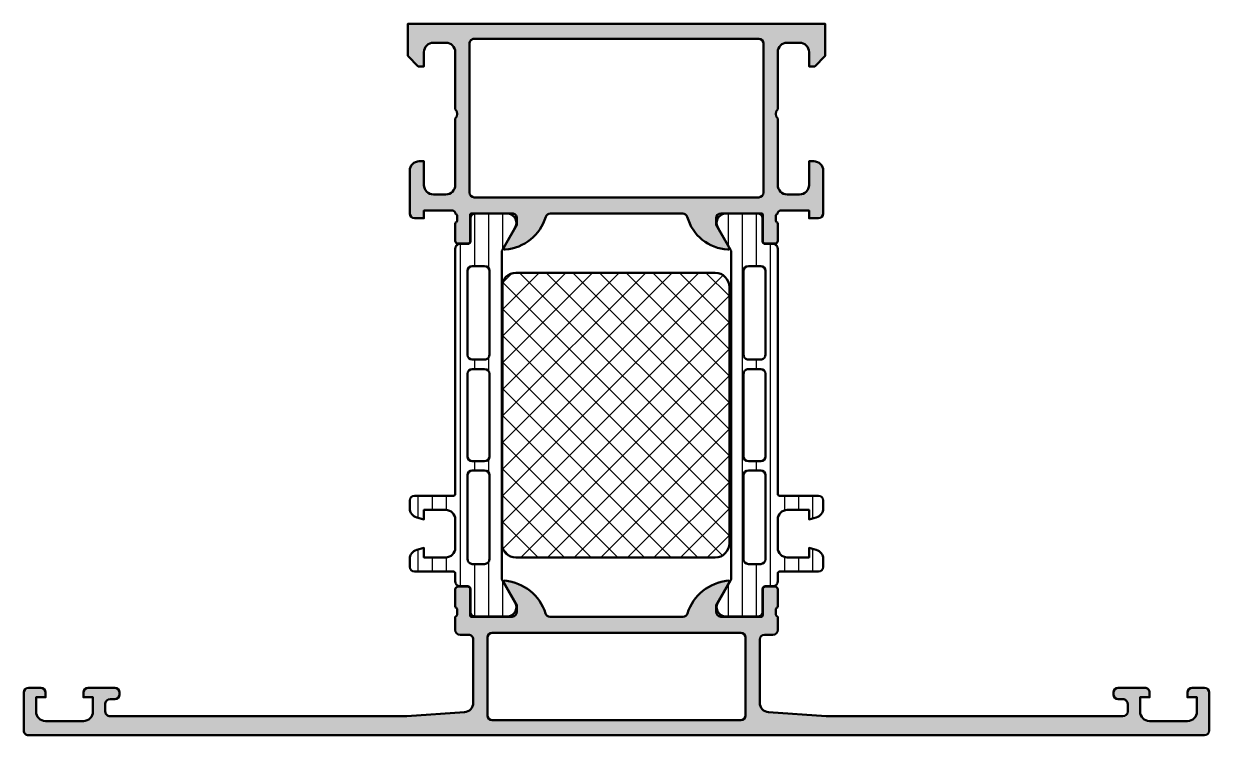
# Model space of a CAD drawing. Extents: x 0 to 125, y 0 to 75.
import ezdxf

# ---------------------------------------------------------------- set-up
doc = ezdxf.new("R2010")
doc.units = 0
for name, color, linetype, lineweight in [('0S-Alu contour', 7, 'Continuous', 50), ('0S-Alu hatch', 252, 'Continuous', 25), ('0S-Plastic contour', 254, 'Continuous', 50), ('0S-Plastic hatch', 253, 'Continuous', 25), ('0S-PT contour', 91, 'Continuous', 50), ('0S-PT hatch', 103, 'Continuous', 25)]:
    doc.layers.add(name, color=color, linetype=linetype, lineweight=lineweight)
pattern_1 = [(90, (0, 0), (-1.4859, 0), [])]

# ---------------------------------------------------------------- blocks, each defined once
blk = doc.blocks.new('357500__6C3381B8_407F_4DEE_9B78_3F67F54DC762_')
at = {"layer": '0S-Alu hatch'}
h = blk.add_hatch(color=256, dxfattribs=at)
edge = h.paths.add_edge_path()
edge.add_line((46, 10.60026931762695), (46.90000000000001, 10.60026931762696))
edge.add_ellipse((46.90000000000002, 10.10026931762696), major_axis=(-0.4999999999999947, 0), ratio=1, start_angle=180, end_angle=270.0000000000008, ccw=False)
edge.add_line((47.40000000000001, 10.10026931762696), (47.39999999999997, 3.432185517328083))
edge.add_ellipse((46.39999999999997, 3.43218551732809), major_axis=(-0.9999999999999928, 0), ratio=1, start_angle=94.09572424494303, end_angle=180, ccw=False)
edge.add_line((46.47142300911403, 2.434739401606003), (40.40009982032713, 1.999996948242243))
edge.add_line((40.40009982032713, 1.999996948242243), (9.100412239607463, 1.999996947967792))
edge.add_ellipse((9.100412239607461, 2.500013511701399), major_axis=(-0.5000165637336078, 0), ratio=1, start_angle=0, end_angle=90.0000000000004, ccw=False)
edge.add_line((8.600395675873854, 2.500013511701399), (8.600395676148423, 3.300000000024423))
edge.add_ellipse((9.100430775313782, 3.29996490083458), major_axis=(-0.5000351003972258, 0), ratio=1, start_angle=270.00402178429624, end_angle=359.9959782113563, ccw=False)
edge.add_line((9.100395676161108, 3.799999999999942), (9.600395676148198, 3.799999999999942))
edge.add_arc((9.600395676148198, 4.29999999999994), 0.4999999999999978, 270, 360)
edge.add_line((10.10039567614819, 4.29999999999994), (10.10039567614819, 4.499999999999945))
edge.add_arc((9.600395676148134, 4.499999999999941), 0.5000000000000604, 0, 89.9999999999998)
edge.add_line((9.600395676148135, 5.000000000000001), (6.799993046021111, 5))
edge.add_arc((6.800048149577378, 4.499944896443936), 0.5000551065921311, 90.00631370657963, 179.9936862934301)
edge.add_line((6.299993046021315, 4.500000000000201), (6.299993046021313, 4))
edge.add_line((6.299993046021313, 4), (7.299993046021314, 4))
edge.add_line((7.299993046021314, 4), (7.299993046504044, 2.4999689286376))
edge.add_ellipse((6.300024117383714, 2.4999689286376), major_axis=(-0.9999689291203299, 0), ratio=1, start_angle=90, end_angle=180, ccw=False)
edge.add_line((6.300024117383713, 1.49999999951727), (2.299993046023406, 1.499999999999999))
edge.add_ellipse((2.300036224520908, 2.500043178499595), major_axis=(-1.000043179431746, 0), ratio=1, start_angle=0.002473838421792607, end_angle=89.99752616114557, ccw=False)
edge.add_line((1.299993046021312, 2.50000000000971), (1.299993046021427, 4))
edge.add_line((1.299993046021427, 4), (2.299993046021313, 4))
edge.add_line((2.299993046021313, 4), (2.299993046076588, 4.500007434650626))
edge.add_arc((1.80000048067194, 4.500007434650626), 0.4999925654046478, 0, 89.999999999995)
edge.add_line((1.800000480671984, 5.000000000055274), (0.5000079938990188, 5.000000000007626))
edge.add_arc((0.500007993920235, 4.499997259132443), 0.5000027408751837, 90.00000000243116, 180)
edge.add_line((5.2530450512e-06, 4.499997259132443), (5.2530249688e-06, 0.499987117607045))
edge.add_arc((0.4999923707989095, 0.4999871176079841), 0.4999871177739406, 180, 270.0014762351234)
edge.add_line((0.5000052530487132, 1e-16), (124.4999403084938, -4.217248e-09))
edge.add_arc((124.4999403084938, 0.5000649456079578), 0.5000649498252058, 270, 360)
edge.add_line((125.000005258319, 0.500064945607972), (125.0000052595444, 4.499919421516513))
edge.add_arc((124.4999246739105, 4.499919420858076), 0.5000805856338815, 0, 89.99999999999837)
edge.add_line((124.4999246739105, 5.000000006491958), (123.2000063736463, 5.000000002494874))
edge.add_arc((123.2000063761435, 4.499950048784), 0.5000499537108736, 90.00000028613135, 180)
edge.add_line((122.6999564224327, 4.499950048784), (122.6999564249275, 4))
edge.add_line((122.6999564249275, 4), (123.6999564249275, 4))
edge.add_line((123.6999564249275, 4), (123.6999564256111, 2.499963026306318))
edge.add_ellipse((122.6999933986212, 2.499963026306318), major_axis=(-0.9999630269898744, 0), ratio=1, start_angle=90, end_angle=180, ccw=False)
edge.add_line((122.6999933986212, 1.499999999316443), (118.7000332944659, 1.49999999704575))
edge.add_ellipse((118.7000332946368, 2.500076869709232), major_axis=(-1.000076872663481, 0), ratio=1, start_angle=0, end_angle=89.999999990209, ccw=False)
edge.add_line((117.6999564219733, 2.500076869709231), (117.6999564249275, 4))
edge.add_line((117.6999564249275, 4), (118.6999564249275, 4))
edge.add_line((118.6999564249275, 4), (118.6999564268995, 4.500044405263921))
edge.add_arc((118.2000008301915, 4.500044405263921), 0.4999555967080767, 0, 90.0000000000016)
edge.add_line((118.2000008301914, 5.000000001971997), (115.3999686316067, 5))
edge.add_arc((115.3999686319588, 4.499999999999943), 0.5000000000000578, 90.00000004035284, 180)
edge.add_line((114.8999686319588, 4.499999999999943), (114.8999686319588, 4.299999999999907))
edge.add_arc((115.3999686319588, 4.299999999999942), 0.5, 180, 270)
edge.add_line((115.3999686319588, 3.799999999999942), (115.8999335327932, 3.800000001231807))
edge.add_ellipse((115.8999335327932, 3.299964900834558), major_axis=(-0.5000351003972489, 0), ratio=1, start_angle=180, end_angle=270.00000000000165, ccw=False)
edge.add_line((116.3999686331905, 3.299964900834674), (116.3999686322331, 2.500013510931534))
edge.add_ellipse((115.8999520684995, 2.500013511701393), major_axis=(-0.5000165637335954, 0), ratio=1, start_angle=90, end_angle=180, ccw=False)
edge.add_line((115.8999520684995, 1.999996947967797), (84.59990017967289, 1.999996948242245))
edge.add_line((84.59990017967289, 1.999996948242245), (78.52857699088592, 2.434739401605996))
edge.add_ellipse((78.6, 3.432185517328075), major_axis=(-0.999999999999985, 0), ratio=1, start_angle=0, end_angle=85.90427575505618, ccw=False)
edge.add_line((77.60000000000001, 3.432185517328074), (77.59999999999995, 10.10026931762693))
edge.add_ellipse((78.09999999999998, 10.10026931762693), major_axis=(-0.5000000000000285, 0), ratio=1, start_angle=270.00000000000165, end_angle=360, ccw=False)
edge.add_line((78.09999999999997, 10.60026931762696), (79, 10.60026931762695))
edge.add_arc((79, 11.10026931762698), 0.5000000000000285, 270, 360)
edge.add_line((79.50000000000001, 11.10026931762698), (79.50000000000001, 12.49991205075251))
edge.add_ellipse((79.57883644654305, 12.76743264274563), major_axis=(-0.2788950563274273, 0), ratio=1, start_angle=-1.1645893741344935, end_angle=73.580123580509, ccw=False)
edge.add_line((79.29999900000001, 12.77310105074418), (79.29999900000001, 13.22669505074397))
edge.add_ellipse((79.57886709564318, 13.23235571022106), major_axis=(-0.278925541737144, 0), ratio=1, start_angle=-73.57540544464308, end_angle=1.1628700728924741, ccw=False)
edge.add_line((79.5, 13.49989905074399), (79.50000000000004, 15.37991005075248))
edge.add_arc((79.20000000000003, 15.37991005075249), 0.3000000000000114, 0, 89.99999999999729)
edge.add_line((79.20000000000005, 15.6799100507525), (78.22002568095719, 15.67991005075251))
edge.add_arc((78.22002568095719, 15.37991005075254), 0.2999999999999741, 90, 180)
edge.add_line((77.92002568095722, 15.37991005075254), (77.92002568095722, 12.61991205075252))
edge.add_ellipse((77.80002568095712, 12.61991205075252), major_axis=(-0.120000000000104, 0), ratio=1, start_angle=87.80623754317071, end_angle=180, ccw=False)
edge.add_line((77.79543219814458, 12.5), (73.499964308107, 12.5))
edge.add_ellipse((73.499964308107, 13), major_axis=(-0.4999999999999983, 0), ratio=1, start_angle=0, end_angle=90, ccw=False)
edge.add_line((72.999964308107, 13), (72.99996430810701, 13.69999999999997))
edge.add_line((72.99996430810701, 13.69999999999997), (74.38145976572936, 16.09282032302756))
edge.add_arc((74.2618445234587, 16.1618802153517), 0.1381197846482754, 329.9999999999984, 455.6225775508021)
edge.add_arc((74.73818754928082, 11.32339113815239), 4.999999999999777, 95.62257755079405, 162.2515836439299)
edge.add_ellipse((69.49996430810701, 13.00000000000021), major_axis=(-0.5000000000002292, 0), ratio=1, start_angle=90, end_angle=162.2515836439301, ccw=False)
edge.add_line((69.49996430810701, 12.49999999999998), (55.50000000000003, 12.5))
edge.add_ellipse((55.50000000000004, 12.99999999999974), major_axis=(-0.4999999999997425, 0), ratio=1, start_angle=17.74841635607021, end_angle=89.9999999999992, ccw=False)
edge.add_arc((50.2617767588262, 11.3233911381519), 5.000000000000293, 17.74841635607035, 84.37742244920679)
edge.add_arc((50.73811978464831, 16.1618802153517), 0.1381197846482982, 84.37742244920751, 210.000000000001)
edge.add_line((50.61850454237764, 16.09282032302755), (52.00000000000001, 13.70000000000002))
edge.add_line((52.00000000000001, 13.70000000000002), (51.99999999999999, 12.99999999999999))
edge.add_ellipse((51.5, 13), major_axis=(-0.4999999999999929, 0), ratio=1, start_angle=90.0000000000008, end_angle=180, ccw=False)
edge.add_line((51.50000000000001, 12.5), (47.19997431904281, 12.5))
edge.add_ellipse((47.19997431904282, 12.62000000000002), major_axis=(-0.1200000000000259, 0), ratio=1, start_angle=0, end_angle=89.9999999999967, ccw=False)
edge.add_line((47.0799743190428, 12.62000000000002), (47.07997431904279, 15.37999800000001))
edge.add_arc((46.77997431904278, 15.37999800000001), 0.3000000000000114, 0, 90)
edge.add_line((46.77997431904278, 15.67999800000003), (45.8, 15.67999800000002))
edge.add_arc((45.8, 15.37999800000001), 0.3000000000000043, 89.99999999999864, 180)
edge.add_line((45.49999999999999, 15.37999800000001), (45.49999999999999, 13.49998699999151))
edge.add_ellipse((45.42113290435684, 13.23244365946858), major_axis=(-0.278925541737144, 0), ratio=1, start_angle=178.8371299271035, end_angle=253.5754054446462, ccw=False)
edge.add_line((45.700001, 13.22678299999147), (45.700001, 12.77318899999116))
edge.add_ellipse((45.42116355345693, 12.76752059199312), major_axis=(-0.2788950563274453, 0), ratio=1, start_angle=106.4198764194945, end_angle=181.1645893740296, ccw=False)
edge.add_line((45.49999999999999, 12.49999999999999), (45.49999999999998, 11.10026931762696))
edge.add_arc((46, 11.10026931762696), 0.5000000000000142, 180, 270)
edge = h.paths.add_edge_path()
edge.add_ellipse((49.39998558728104, 10.29996626586914), major_axis=(-0.5000000000000071, 0), ratio=1, start_angle=270.0000000000008, end_angle=360, ccw=False)
edge.add_line((49.39998558728103, 10.79996626586914), (75.59997872082596, 10.79996626586914))
edge.add_ellipse((75.59997872082596, 10.29996626586914), major_axis=(-0.5, 0), ratio=1, start_angle=180, end_angle=270, ccw=False)
edge.add_line((76.09997872082596, 10.29996626586914), (76.09997872082596, 2.099976947021485))
edge.add_ellipse((75.59997872082596, 2.099976947021484), major_axis=(-0.5, 0), ratio=1, start_angle=90, end_angle=180, ccw=False)
edge.add_line((75.59997872082596, 1.599976947021484), (49.39998558728104, 1.599976947021485))
edge.add_ellipse((49.39998558728105, 2.099976947021478), major_axis=(-0.4999999999999929, 0), ratio=1, start_angle=0, end_angle=89.9999999999992, ccw=False)
edge.add_line((48.89998558728105, 2.099976947021477), (48.89998558728104, 10.29996626586914))
at = {"layer": '0S-Alu contour', "color": 7}
for points in [[(45.49999999999999, 15.37999800000001), (45.49999999999999, 13.49998699999151)], [(46.77997431904278, 15.67999800000003), (45.8, 15.67999800000002)], [(47.0799743190428, 12.62000000000002), (47.07997431904279, 15.37999800000001)], [(50.61850454237764, 16.09282032302755), (52.00000000000001, 13.70000000000002), (51.99999999999999, 12.99999999999999)], [(72.999964308107, 13), (72.99996430810701, 13.69999999999997), (74.38145976572936, 16.09282032302756)], [(77.92002568095722, 15.37991005075254), (77.92002568095722, 12.61991205075252)], [(79.20000000000005, 15.6799100507525), (78.22002568095719, 15.67991005075251)], [(79.5, 13.49989905074399), (79.50000000000004, 15.37991005075248)], [(45.700001, 13.22678299999147), (45.700001, 12.77318899999116)], [(79.29999900000001, 12.77310105074418), (79.29999900000001, 13.22669505074397)], [(45.49999999999999, 12.49999999999999), (45.49999999999998, 11.10026931762696)], [(51.50000000000001, 12.5), (47.19997431904281, 12.5)], [(69.49996430810701, 12.49999999999998), (55.50000000000003, 12.5)], [(77.79543219814458, 12.5), (73.499964308107, 12.5)], [(79.50000000000001, 11.10026931762698), (79.50000000000001, 12.49991205075251)], [(46, 10.60026931762695), (46.90000000000001, 10.60026931762696)], [(47.40000000000001, 10.10026931762696), (47.39999999999997, 3.432185517328083)], [(48.89998558728105, 2.099976947021477), (48.89998558728104, 10.29996626586914)], [(49.39998558728103, 10.79996626586914), (75.59997872082596, 10.79996626586914)], [(76.09997872082596, 10.29996626586914), (76.09997872082596, 2.099976947021485)], [(77.60000000000001, 3.432185517328074), (77.59999999999995, 10.10026931762693)], [(78.09999999999997, 10.60026931762696), (79, 10.60026931762695)], [(5.2530450512e-06, 4.499997259132443), (5.2530249688e-06, 0.499987117607045)], [(1.800000480671984, 5.000000000055274), (0.5000079938990188, 5.000000000007626)], [(1.299993046021312, 2.50000000000971), (1.299993046021427, 4), (2.299993046021313, 4), (2.299993046076588, 4.500007434650626)], [(6.299993046021315, 4.500000000000201), (6.299993046021313, 4), (7.299993046021314, 4), (7.299993046504044, 2.4999689286376)], [(9.600395676148135, 5.000000000000001), (6.799993046021111, 5)], [(9.100395676161108, 3.799999999999942), (9.600395676148198, 3.799999999999942)], [(10.10039567614819, 4.29999999999994), (10.10039567614819, 4.499999999999945)], [(114.8999686319588, 4.499999999999943), (114.8999686319588, 4.299999999999907)], [(118.2000008301914, 5.000000001971997), (115.3999686316067, 5)], [(115.3999686319588, 3.799999999999942), (115.8999335327932, 3.800000001231807)], [(117.6999564219733, 2.500076869709231), (117.6999564249275, 4), (118.6999564249275, 4), (118.6999564268995, 4.500044405263921)], [(122.6999564224327, 4.499950048784), (122.6999564249275, 4), (123.6999564249275, 4), (123.6999564256111, 2.499963026306318)], [(124.4999246739105, 5.000000006491958), (123.2000063736463, 5.000000002494874)], [(125.000005258319, 0.500064945607972), (125.0000052595444, 4.499919421516513)], [(8.600395675873854, 2.500013511701399), (8.600395676148423, 3.300000000024423)], [(116.3999686331905, 3.299964900834674), (116.3999686322331, 2.500013510931534)], [(6.300024117383713, 1.49999999951727), (2.299993046023406, 1.499999999999999)], [(46.47142300911403, 2.434739401606003), (40.40009982032713, 1.999996948242243), (9.100412239607463, 1.999996947967792)], [(75.59997872082596, 1.599976947021484), (49.39998558728104, 1.599976947021485)], [(115.8999520684995, 1.999996947967797), (84.59990017967289, 1.999996948242245), (78.52857699088592, 2.434739401605996)], [(122.6999933986212, 1.499999999316443), (118.7000332944659, 1.49999999704575)], [(0.5000052530487132, 1e-16), (124.4999403084938, -4.217248e-09)]]:
    blk.add_lwpolyline(points, dxfattribs=at)
for centre, radius, start, end in [((50.73811978464831, 16.1618802153517), 0.1381197846482982, 84.37742244920751, 210.000000000001), ((50.2617767588262, 11.3233911381519), 5.000000000000293, 17.74841635607035, 84.37742244920679), ((74.73818754928082, 11.32339113815239), 4.999999999999777, 95.62257755079405, 162.2515836439299), ((74.2618445234587, 16.1618802153517), 0.1381197846482754, 329.9999999999984, 95.62257755080215), ((45.8, 15.37999800000001), 0.3000000000000043, 89.99999999999864, 180), ((46.77997431904278, 15.37999800000001), 0.3000000000000114, 0, 90), ((78.22002568095719, 15.37991005075254), 0.2999999999999741, 90, 180), ((79.20000000000003, 15.37991005075249), 0.3000000000000114, 0, 89.99999999999729), ((46, 11.10026931762696), 0.5000000000000142, 180, 270), ((79, 11.10026931762698), 0.5000000000000285, 270, 0), ((0.500007993920235, 4.499997259132443), 0.5000027408751837, 90.00000000243116, 180), ((1.80000048067194, 4.500007434650626), 0.4999925654046478, 0, 89.999999999995), ((6.800048149577378, 4.499944896443936), 0.5000551065921311, 90.00631370657963, 179.9936862934301), ((9.600395676148134, 4.499999999999941), 0.5000000000000604, 0, 89.9999999999998), ((9.600395676148198, 4.29999999999994), 0.4999999999999978, 270, 0), ((115.3999686319588, 4.499999999999943), 0.5000000000000578, 90.00000004035284, 180), ((115.3999686319588, 4.299999999999942), 0.5, 180, 270), ((118.2000008301915, 4.500044405263921), 0.4999555967080767, 0, 90.0000000000016), ((123.2000063761435, 4.499950048784), 0.5000499537108736, 90.00000028613135, 180), ((124.4999246739105, 4.499919420858076), 0.5000805856338815, 0, 89.99999999999837), ((0.4999923707989095, 0.4999871176079841), 0.4999871177739406, 180, 270.0014762351234), ((124.4999403084938, 0.5000649456079578), 0.5000649498252058, 270, 0)]:
    blk.add_arc(centre, radius, start, end, dxfattribs=at)
at = {"layer": '0S-Alu contour', "color": 7, "extrusion": (0, 0, -1)}
for centre, radius, start, end in [((-45.42113290435684, 13.23244365946858), 0.278925541737144, 106.4245945553538, 181.1628700728966), ((-45.42116355345693, 12.76752059199312), 0.2788950563274453, 178.8354106259704, 253.5801235805055), ((-47.19997431904282, 12.62000000000002), 0.1200000000000259, 270.0000000000033, 0), ((-51.5, 13), 0.4999999999999929, 180, 269.9999999999992), ((-55.50000000000004, 12.99999999999974), 0.4999999999997425, 270.0000000000008, 342.2515836439298), ((-69.49996430810701, 13.00000000000021), 0.5000000000002292, 197.74841635607, 270), ((-73.499964308107, 13), 0.4999999999999983, 270, 0), ((-77.80002568095712, 12.61991205075252), 0.120000000000104, 180, 272.1937624568293), ((-79.57883644654305, 12.76743264274563), 0.2788950563274273, 286.419876419491, 1.164589374134481), ((-79.57886709564318, 13.23235571022106), 0.278925541737144, 358.8371299271075, 73.57540544464322), ((-46.90000000000002, 10.10026931762696), 0.4999999999999947, 89.9999999999992, 180), ((-49.39998558728104, 10.29996626586914), 0.5000000000000071, 0, 89.9999999999992), ((-75.59997872082596, 10.29996626586914), 0.5, 90, 180), ((-78.09999999999998, 10.10026931762693), 0.5000000000000285, 0, 89.99999999999837), ((-9.100430775313782, 3.29996490083458), 0.5000351003972258, 0.0040217886436663, 89.99597821570374), ((-115.8999335327932, 3.299964900834558), 0.5000351003972489, 89.99999999999837, 180), ((-9.100412239607461, 2.500013511701399), 0.5000165637336078, 269.9999999999996, 0), ((-46.39999999999997, 3.43218551732809), 0.9999999999999928, 180, 265.904275755057), ((-78.6, 3.432185517328075), 0.999999999999985, 274.0957242449438, 0), ((-115.8999520684995, 2.500013511701393), 0.5000165637335954, 180, 270), ((-118.7000332946368, 2.500076869709232), 1.000076872663481, 270.0000000097911, 0), ((-2.300036224520908, 2.500043178499595), 1.000043179431746, 270.0024738388544, 359.9975261615782), ((-6.300024117383714, 2.4999689286376), 0.9999689291203299, 180, 270.0000000000001), ((-49.39998558728105, 2.099976947021478), 0.4999999999999929, 270.0000000000008, 0), ((-75.59997872082596, 2.099976947021484), 0.5, 180, 270), ((-122.6999933986212, 2.499963026306318), 0.9999630269898744, 180, 270)]:
    blk.add_arc(centre, radius, start, end, dxfattribs=at)
blk = doc.blocks.new('366330__D8322E68_3996_4DE6_AFAD_C1CB53719848_')
at = {"layer": '0S-PT hatch'}
h = blk.add_hatch(dxfattribs=at)
h.set_pattern_fill('ANSI37', color=256, scale=0.625, angle=90, style=0)
h.set_pattern_definition([(135, (0, 0), (-1.403165018917055, -1.403165018917055), []), (225, (0, 0), (1.403165018917055, -1.403165018917055), [])])
edge = h.paths.add_edge_path()
edge.add_ellipse((72.89946815248184, 47.24117318855987), major_axis=(-1.5, 0), ratio=1, start_angle=180, end_angle=270, ccw=False)
edge.add_line((74.39946815248184, 47.24117318855987), (74.39946815248184, 20.24117318855988))
edge.add_ellipse((72.89946815248184, 20.24117318855988), major_axis=(-1.5, 0), ratio=1, start_angle=90, end_angle=180, ccw=False)
edge.add_line((72.89946815248184, 18.74117318855988), (51.89946815248184, 18.74117318855987))
edge.add_ellipse((51.87056848885746, 20.17140322868989), major_axis=(-1.430521988033711, 0), ratio=1, start_angle=-2.795560514333715, end_angle=91.15757843729449, ccw=False)
edge.add_line((50.44174893728783, 20.24117318855987), (50.47796715250561, 47.24117318855987))
edge.add_ellipse((51.84734230229883, 47.3670161230219), major_axis=(-1.375145354144506, 0), ratio=1, start_angle=-92.17235718604331, end_angle=5.2506237902659905, ccw=False)
edge.add_line((51.89946815248184, 48.74117318855986), (72.89946815248184, 48.74117318855987))
at = {"layer": '0S-PT contour', "color": 7}
for points in [[(51.89946815248184, 48.74117318855986), (72.89946815248184, 48.74117318855987)], [(50.44174893728783, 20.24117318855987), (50.47796715250561, 47.24117318855987)], [(74.39946815248184, 47.24117318855987), (74.39946815248184, 20.24117318855988)], [(72.89946815248184, 18.74117318855988), (51.89946815248184, 18.74117318855987)]]:
    blk.add_lwpolyline(points, dxfattribs=at)
at = {"layer": '0S-PT contour', "color": 7, "extrusion": (0, 0, -1)}
for centre, radius, start, end in [((-51.84734230229883, 47.3670161230219), 1.375145354144506, 354.749376209734, 92.17235718604337), ((-72.89946815248184, 47.24117318855987), 1.5, 90, 180), ((-51.87056848885746, 20.17140322868989), 1.430521988033711, 268.8424215627055, 2.795560514333634), ((-72.89946815248184, 20.24117318855988), 1.5, 180, 270)]:
    blk.add_arc(centre, radius, start, end, dxfattribs=at)
blk = doc.blocks.new('284025__A4D9BAD0_47CC_4568_9B28_3D461C7D7166___53781EF4_3F04_4EBD_BE40_EE19808ACBE9_')
at = {"layer": '0S-Plastic hatch'}
h = blk.add_hatch(dxfattribs=at)
h.set_pattern_fill('ANSI31', color=256, scale=0.4680000000000001, angle=45, style=0)
h.set_pattern_definition(pattern_1)
edge = h.paths.add_edge_path()
edge.add_line((74.59998869139984, 50.92833079431193), (74.60107500379304, 16.57406308424979))
edge.add_ellipse((74.10107500404301, 16.57404727380667), major_axis=(-0.5000000000000011, 0), ratio=1, start_angle=150.0020786985381, end_angle=180.0018117430833, ccw=False)
edge.add_line((74.53409677568366, 16.32406298372989), (73.21570977789659, 14.04035838247473))
edge.add_arc((74.05698200855541, 13.49975392838031), 0.999996070924476, 147.2750591980502, 261.8204672459864)
edge.add_line((73.91470721164119, 12.50993069970389), (77.3912514512575, 12.51005734726041))
edge.add_arc((77.39123323682729, 13.01005332437421), 0.4999959774455663, 270.002087236749, 360.0100001036723)
edge.add_line((77.89122920665731, 13.01014059103893), (77.890810338002, 15.41003094975555))
edge.add_ellipse((78.1908103334327, 15.41008330981693), major_axis=(-0.2999999999999891, 0), ratio=1, start_angle=-89.99797592308278, end_angle=0.010000035117002426, ccw=False)
edge.add_line((78.19079973539074, 15.71008330962972), (79.00113303193751, 15.7101119361122))
edge.add_arc((79.00111536862897, 16.21010925689818), 0.4999973210979719, 270.0020240769098, 360.0023822795429)
edge.add_line((79.50111268929474, 16.21013004609691), (79.5024332342847, 17.0512022912284))
edge.add_ellipse((79.70243323428468, 17.05120229122877), major_axis=(-0.1999999999999886, 0), ratio=1, start_angle=270, end_angle=360, ccw=False)
edge.add_line((79.70243323428468, 17.25120229122875), (83.80243323427305, 17.25120229122876))
edge.add_arc((83.80243323427305, 17.75120229122876), 0.5000000000000036, 270, 360)
edge.add_line((84.30243323427305, 17.75120229122904), (84.3024332342726, 18.58195151458733))
edge.add_arc((83.30243323427314, 18.58195151458678), 0.9999999999994599, 0, 74.99999999881378)
edge.add_line((83.56125227939552, 19.54787734086998), (82.80243323427317, 19.7512022912287))
edge.add_line((82.80243323427317, 19.7512022912287), (82.80243323427304, 18.75120229122876))
edge.add_line((82.80243323427304, 18.75120229122876), (80.50243323428373, 18.75120229122876))
edge.add_ellipse((80.5041424800059, 19.75532877543039), major_axis=(-1.004127938958013, 0), ratio=1, start_angle=0.23408772135309164, end_angle=89.90246998462408, ccw=False)
edge.add_line((79.50002292155801, 19.75122632025394), (79.50002292155801, 22.7511046743994))
edge.add_ellipse((80.50414226812572, 22.74707631855117), major_axis=(-1.004127427074071, 0), ratio=1, start_angle=270.09751797517504, end_angle=359.7701403214526, ccw=False)
edge.add_line((80.50243323428306, 23.75120229122877), (82.80243323427304, 23.75120229122877))
edge.add_line((82.80243323427304, 23.75120229122877), (82.80243323427304, 22.75120229122876))
edge.add_line((82.80243323427304, 22.75120229122876), (83.56125227935973, 22.95452724154783))
edge.add_arc((83.30243323427293, 23.92045306784118), 1.000000000000066, 284.999999999067, 360)
edge.add_line((84.302433234273, 23.92045306784116), (84.302433234273, 24.75120229122882))
edge.add_arc((83.80243323427305, 24.75120229122882), 0.4999999999999432, 0, 90)
edge.add_line((83.80243323427305, 25.25120229122876), (79.70243323428488, 25.25120229122876))
edge.add_ellipse((79.70416178718003, 25.45537538707201), major_axis=(-0.2041804127758776, 0), ratio=1, start_angle=1.1558689438328997, end_angle=89.51493893431638, ccw=False)
edge.add_line((79.500022921558, 25.45125658823261), (79.50000000023795, 51.29260840990332))
edge.add_arc((79.00000267914017, 51.29260796640057), 0.4999973210979766, 5.08192581852e-05, 90.00202407691474)
edge.add_line((78.99998501583157, 51.79260528718654), (78.18965028893378, 51.79257666063854))
edge.add_ellipse((78.18963969088824, 52.09257666045133), major_axis=(-0.2999999999999952, 0), ratio=1, start_angle=-0.005849439341375273, end_angle=90.0020240776011, ccw=False)
edge.add_line((77.88963969245167, 52.09260728804428), (77.88988470929945, 54.49249767080735))
edge.add_arc((77.3898887344596, 54.49254871698276), 0.4999959774455812, 359.9941504920583, 450.0020872367506)
edge.add_line((77.38987052002936, 54.99254469409656), (73.91332648878387, 54.99241804653369))
edge.add_arc((74.05567298966562, 54.00260512706299), 0.9999960709244795, 98.18368334978535, 212.7290913977199)
edge.add_line((73.21443992344533, 53.46193973131255), (74.53299235290181, 51.17833064206308))
edge.add_ellipse((74.09998869164976, 50.92831498386871), major_axis=(-0.500000000000056, 0), ratio=1, start_angle=180.0018117430833, end_angle=210.0020718972277, ccw=False)
edge = h.paths.add_edge_path()
edge.add_ellipse((77.7005512993387, 48.95118994053621), major_axis=(-0.5000000020876314, 0), ratio=1, start_angle=180, end_angle=270, ccw=False)
edge.add_line((78.20055130142633, 48.95118994053621), (78.20055130142633, 40.10119604774754))
edge.add_ellipse((77.70055129926902, 40.10119604774753), major_axis=(-0.5000000021573073, 0), ratio=1, start_angle=89.99810091050108, end_angle=180, ccw=False)
edge.add_line((77.70053472658668, 39.60119604586488), (76.40053698091722, 39.60119604585163))
edge.add_ellipse((76.40053698091722, 40.10119240650814), major_axis=(-0.4999963606565104, 0), ratio=1, start_angle=0, end_angle=90.00000000000159, ccw=False)
edge.add_line((75.90054062026071, 40.10119240650814), (75.90054062026074, 48.95119358170582))
edge.add_ellipse((76.40053698091735, 48.95119358170582), major_axis=(-0.4999963606566098, 0), ratio=1, start_angle=270.0000000121076, end_angle=360, ccw=False)
edge.add_line((76.4005369808117, 49.45118994236243), (77.7005512993387, 49.45118994262385))
edge = h.paths.add_edge_path()
edge.add_line((78.20055130141596, 38.10119604656854), (78.20055130141594, 29.40118994304766))
edge.add_ellipse((77.70055130141594, 29.40118994304766), major_axis=(-0.5, 0), ratio=1, start_angle=90, end_angle=180, ccw=False)
edge.add_line((77.70055130141594, 28.90118994304766), (76.40054062026358, 28.90118994304766))
edge.add_ellipse((76.40054062026358, 29.40118994304766), major_axis=(-0.4999999999999965, 0), ratio=1, start_angle=0, end_angle=90, ccw=False)
edge.add_line((75.90054062026358, 29.40118994304766), (75.90054062026358, 38.10119604656332))
edge.add_ellipse((76.4005406202636, 38.10119604656332), major_axis=(-0.5000000000000142, 0), ratio=1, start_angle=269.9999999999984, end_angle=360, ccw=False)
edge.add_line((76.40054062026361, 38.60119604656333), (77.70055130141594, 38.60119604656334))
edge.add_ellipse((77.70055130141594, 38.10119604656332), major_axis=(-0.5000000000000142, 0), ratio=1, start_angle=180, end_angle=270, ccw=False)
edge = h.paths.add_edge_path()
edge.add_line((75.9005406202636, 18.55121130535237), (75.90054062025035, 27.40119358240433))
edge.add_ellipse((76.40053698090692, 27.40119358240433), major_axis=(-0.4999963606565672, 0), ratio=1, start_angle=270, end_angle=360, ccw=False)
edge.add_line((76.40053698090692, 27.9011899430609), (77.70055129933338, 27.90118994332232))
edge.add_ellipse((77.70055129932831, 27.40118994123469), major_axis=(-0.5000000020876243, 0), ratio=1, start_angle=180, end_angle=269.999999999417, ccw=False)
edge.add_line((78.20055130141594, 27.40118994305279), (78.20055130141593, 18.55118078777426))
edge.add_ellipse((77.70056656020499, 18.55118078777426), major_axis=(-0.4999847412109375, 0), ratio=1, start_angle=90, end_angle=180, ccw=False)
edge.add_line((77.70056656020499, 18.05119604656332), (76.40055587905265, 18.05119604656333))
edge.add_ellipse((76.40055587905265, 18.55121130535237), major_axis=(-0.5000152587890483, 0), ratio=1, start_angle=0, end_angle=90, ccw=False)
at = {"layer": '0S-Alu contour', "color": 7}
for points in [[(75.90054062026071, 40.10119240650814), (75.90054062026074, 48.95119358170582)], [(76.4005369808117, 49.45118994236243), (77.7005512993387, 49.45118994262385)], [(78.20055130142633, 48.95118994053621), (78.20055130142633, 40.10119604774754)], [(77.70053472658668, 39.60119604586488), (76.40053698091722, 39.60119604585163)], [(75.90054062026358, 29.40118994304766), (75.90054062026358, 38.10119604656332)], [(76.40054062026361, 38.60119604656333), (77.70055130141594, 38.60119604656334)], [(78.20055130141596, 38.10119604656854), (78.20055130141594, 29.40118994304766)], [(77.70055130141594, 28.90118994304766), (76.40054062026358, 28.90118994304766)], [(76.40053698090692, 27.9011899430609), (77.70055129933338, 27.90118994332232)], [(75.9005406202636, 18.55121130535237), (75.90054062025035, 27.40119358240433)], [(78.20055130141594, 27.40118994305279), (78.20055130141593, 18.55118078777426)], [(77.70056656020499, 18.05119604656332), (76.40055587905265, 18.05119604656333)]]:
    blk.add_lwpolyline(points, dxfattribs=at)
at = {"layer": '0S-Alu contour', "color": 7, "extrusion": (0, 0, -1)}
for centre, radius, start, end in [((-76.40053698091735, 48.95119358170582), 0.4999963606566098, 0, 89.99999998789242), ((-77.7005512993387, 48.95118994053621), 0.5000000020876314, 90, 180), ((-76.40053698091722, 40.10119240650814), 0.4999963606565104, 269.9999999999984, 0), ((-77.70055129926902, 40.10119604774753), 0.5000000021573073, 180, 270.0018990894989), ((-76.4005406202636, 38.10119604656332), 0.5000000000000142, 0, 90.0000000000016), ((-77.70055130141594, 38.10119604656332), 0.5000000000000142, 90, 180), ((-76.40054062026358, 29.40118994304766), 0.4999999999999965, 270, 0), ((-77.70055130141594, 29.40118994304766), 0.5, 180, 270), ((-76.40053698090692, 27.40119358240433), 0.4999963606565672, 0, 90), ((-77.70055129932831, 27.40118994123469), 0.5000000020876243, 90.00000000058299, 180), ((-76.40055587905265, 18.55121130535237), 0.5000152587890483, 270, 0), ((-77.70056656020499, 18.55118078777426), 0.4999847412109375, 180, 270)]:
    blk.add_arc(centre, radius, start, end, dxfattribs=at)
at = {"layer": '0S-Plastic contour', "color": 7}
for points in [[(77.38987052002936, 54.99254469409656), (73.91332648878387, 54.99241804653369)], [(77.88963969245167, 52.09260728804428), (77.88988470929945, 54.49249767080735)], [(73.21443992344533, 53.46193973131255), (74.53299235290181, 51.17833064206308)], [(78.99998501583157, 51.79260528718654), (78.18965028893378, 51.79257666063854)], [(79.500022921558, 25.45125658823261), (79.50000000023795, 51.29260840990332)], [(74.59998869139984, 50.92833079431193), (74.60107500379304, 16.57406308424979)], [(83.80243323427305, 25.25120229122876), (79.70243323428488, 25.25120229122876)], [(80.50243323428306, 23.75120229122877), (82.80243323427304, 23.75120229122877), (82.80243323427304, 22.75120229122876), (83.56125227935973, 22.95452724154783)], [(84.302433234273, 23.92045306784116), (84.302433234273, 24.75120229122882)], [(79.50002292155801, 19.75122632025394), (79.50002292155801, 22.7511046743994)], [(83.56125227939552, 19.54787734086998), (82.80243323427317, 19.7512022912287), (82.80243323427304, 18.75120229122876), (80.50243323428373, 18.75120229122876)], [(84.30243323427305, 17.75120229122904), (84.3024332342726, 18.58195151458733)], [(74.53409677568366, 16.32406298372989), (73.21570977789659, 14.04035838247473)], [(79.50111268929474, 16.21013004609691), (79.5024332342847, 17.0512022912284)], [(79.70243323428468, 17.25120229122875), (83.80243323427305, 17.25120229122876)], [(77.89122920665731, 13.01014059103893), (77.890810338002, 15.41003094975555)], [(78.19079973539074, 15.71008330962972), (79.00113303193751, 15.7101119361122)], [(73.91470721164119, 12.50993069970389), (77.3912514512575, 12.51005734726041)]]:
    blk.add_lwpolyline(points, dxfattribs=at)
for centre, radius, start, end in [((74.05567298966562, 54.00260512706299), 0.9999960709244795, 98.18368334978535, 212.7290913977199), ((77.3898887344596, 54.49254871698276), 0.4999959774455812, 359.9941504920583, 90.00208723675065), ((79.00000267914017, 51.29260796640057), 0.4999973210979766, 5.08192581852e-05, 90.00202407691474), ((83.80243323427305, 24.75120229122882), 0.4999999999999432, 0, 90), ((83.30243323427293, 23.92045306784118), 1.000000000000066, 284.999999999067, 0), ((83.30243323427314, 18.58195151458678), 0.9999999999994599, 0, 74.99999999881378), ((83.80243323427305, 17.75120229122876), 0.5000000000000036, 270, 0), ((79.00111536862897, 16.21010925689818), 0.4999973210979719, 270.0020240769098, 0.0023822795428769), ((74.05698200855541, 13.49975392838031), 0.999996070924476, 147.2750591980502, 261.8204672459864), ((77.39123323682729, 13.01005332437421), 0.4999959774455663, 270.002087236749, 0.0100001036723291)]:
    blk.add_arc(centre, radius, start, end, dxfattribs=at)
at = {"layer": '0S-Plastic contour', "color": 7, "extrusion": (0, 0, -1)}
for centre, radius, start, end in [((-78.18963969088824, 52.09257666045133), 0.2999999999999952, 269.9979759223989, 0.0058494393413957), ((-74.09998869164976, 50.92831498386871), 0.500000000000056, 149.9979281027723, 179.9981882569167), ((-79.70416178718003, 25.45537538707201), 0.2041804127758777, 270.4850610656836, 358.8441310561671), ((-80.50414226812572, 22.74707631855117), 1.004127427074071, 0.2298596785474201, 89.90248202482499), ((-80.5041424800059, 19.75532877543039), 1.004127938958013, 270.0975300153759, 359.7659122786469), ((-74.10107500404301, 16.57404727380667), 0.5000000000000011, 179.9981882569167, 209.9979213014619), ((-79.70243323428468, 17.05120229122877), 0.1999999999999886, 0, 90), ((-78.1908103334327, 15.41008330981693), 0.2999999999999891, 359.989999964883, 89.9979759230828)]:
    blk.add_arc(centre, radius, start, end, dxfattribs=at)
blk = doc.blocks.new('284025__C057D140_CEE7_4F82_B458_658A649C3377___B59484CB_FA91_4D9A_BFDB_8EF90CB2C914_')
at = {"layer": '0S-Plastic hatch'}
h = blk.add_hatch(dxfattribs=at)
h.set_pattern_fill('ANSI31', color=256, scale=0.4680000000000001, angle=45, style=0)
h.set_pattern_definition(pattern_1)
edge = h.paths.add_edge_path()
edge.add_line((45.49999999976206, 51.292582359235), (45.49997707844199, 25.45123053756438))
edge.add_ellipse((45.29583821281995, 25.45534933640369), major_axis=(-0.2041804127758829, 0), ratio=1, start_angle=90.48506106574149, end_angle=178.8441310561924, ccw=False)
edge.add_line((45.29756676571531, 25.25117624056044), (41.19756676572694, 25.25117624056044))
edge.add_arc((41.19756676572694, 24.7511762405605), 0.4999999999999467, 90, 180)
edge.add_line((40.697566765727, 24.7511762405605), (40.697566765727, 23.92042701717284))
edge.add_arc((41.69756676572706, 23.92042701717285), 1.000000000000063, 180, 255.0000000009342)
edge.add_line((41.43874772064028, 22.9545011908795), (42.19756676572695, 22.75117624056044))
edge.add_line((42.19756676572695, 22.75117624056044), (42.19756676572694, 23.75117624056044))
edge.add_line((42.19756676572694, 23.75117624056044), (44.49756676571177, 23.75117624056044))
edge.add_ellipse((44.49585773187429, 22.74705026788284), major_axis=(-1.004127427074066, 0), ratio=1, start_angle=180.2298596785728, end_angle=269.90248202512055, ccw=False)
edge.add_line((45.49997707844199, 22.75107862373152), (45.49997707844198, 19.75120026958485))
edge.add_ellipse((44.4958575199941, 19.75530272476207), major_axis=(-1.004127938958012, 0), ratio=1, start_angle=90.09753001536058, end_angle=179.7659122786034, ccw=False)
edge.add_line((44.49756676571601, 18.75117624056044), (42.19756676572695, 18.75117624056043))
edge.add_line((42.19756676572695, 18.75117624056043), (42.19756676572683, 19.75117624056037))
edge.add_line((42.19756676572683, 19.75117624056037), (41.43874772060448, 19.54785129020165))
edge.add_arc((41.69756676572685, 18.58192546391846), 0.9999999999994528, 105.0000000011859, 180)
edge.add_line((40.69756676572739, 18.58192546391846), (40.69756676572693, 17.75117624056043))
edge.add_arc((41.19756676572694, 17.75117624056044), 0.5000000000000071, 180, 270)
edge.add_line((41.19756676572694, 17.25117624056043), (45.29756676571532, 17.25117624056043))
edge.add_ellipse((45.29756676571532, 17.05117624056045), major_axis=(-0.1999999999999815, 0), ratio=1, start_angle=180, end_angle=270, ccw=False)
edge.add_line((45.49756676571529, 17.05117624056046), (45.49888731070524, 16.21010399543285))
edge.add_arc((45.99888463137101, 16.21008320622985), 0.4999973210979704, 179.9976177199981, 269.9979759230926)
edge.add_line((45.99886696806248, 15.71008588544388), (46.80920026460923, 15.7100572589614))
edge.add_ellipse((46.80918966656729, 15.4100572591486), major_axis=(-0.2999999999999968, 0), ratio=1, start_angle=179.9899998592257, end_angle=269.9979759230855, ccw=False)
edge.add_line((47.1091896619979, 15.41000489853415), (47.10877079334258, 13.01011453977277))
edge.add_arc((47.60876676317271, 13.01002727370588), 0.4999959774455589, 179.9899999648466, 269.9979127632494)
edge.add_line((47.60874854874247, 12.51003129659209), (51.08529278835881, 12.50990464903556))
edge.add_arc((50.94301799144459, 13.49972787771198), 0.9999960709244785, 278.1795327540135, 392.7249408019534)
edge.add_line((51.78429022210337, 14.04033233180645), (50.46590322431632, 16.32403693306159))
edge.add_ellipse((50.898924995957, 16.57402122313833), major_axis=(-0.500000000000008, 0), ratio=1, start_angle=-0.0018117430832944592, end_angle=29.997921301456813, ccw=False)
edge.add_line((50.39892499620696, 16.57403703358156), (50.40001130860016, 50.92830474364362))
edge.add_ellipse((50.90001130835024, 50.92828893320035), major_axis=(-0.5000000000000508, 0), ratio=1, start_angle=329.99792810276824, end_angle=359.99818825691665, ccw=False)
edge.add_line((50.46700764709821, 51.17830459139476), (51.78556007655465, 53.4619136806442))
edge.add_arc((50.94432701033436, 54.00257907639465), 0.9999960709244753, 327.270908602279, 441.8163166502166)
edge.add_line((51.08667351121609, 54.99239199586535), (47.61012947997063, 54.99251864342824))
edge.add_arc((47.61011126554039, 54.49252266631442), 0.4999959774455876, 89.99791276324854, 180.0058494394036)
edge.add_line((47.11011529070048, 54.49247162073685), (47.11036030754829, 52.09258123792903))
edge.add_ellipse((46.81036030911177, 52.09255060978301), major_axis=(-0.2999999999999983, 0), ratio=1, start_angle=89.99797592308408, end_angle=180.0058495450765, ccw=False)
edge.add_line((46.81034971106982, 51.79255060997021), (46.00001498416851, 51.79257923651821))
edge.add_arc((45.99999732085984, 51.29258191573224), 0.4999973210979666, 89.99797592307631, 179.9999491807418)
edge = h.paths.add_edge_path()
edge.add_line((49.09945937973925, 48.95116753103749), (49.09945937972601, 40.10116999519657))
edge.add_ellipse((48.59946301908275, 40.10116635583981), major_axis=(-0.4999963606565109, 0), ratio=1, start_angle=90.00000001210509, end_angle=180.0004170428646, ccw=False)
edge.add_line((48.59946301918839, 39.6011699951833), (47.29944870073096, 39.60116999492191))
edge.add_ellipse((47.29944870073097, 40.1011699970792), major_axis=(-0.5000000021573073, 0), ratio=1, start_angle=0, end_angle=89.9999999999983, ccw=False)
edge.add_line((46.79944869857367, 40.1011699970792), (46.79944869857368, 48.95116388986789))
edge.add_ellipse((47.2994487006613, 48.95116388986789), major_axis=(-0.5000000020876314, 0), ratio=1, start_angle=270, end_angle=360, ccw=False)
edge.add_line((47.2994487006613, 49.45116389195552), (48.59946301918827, 49.4511638916941))
edge.add_ellipse((48.59946301908263, 48.95116753103749), major_axis=(-0.4999963606566169, 0), ratio=1, start_angle=180, end_angle=269.99999998789485, ccw=False)
edge = h.paths.add_edge_path()
edge.add_line((46.79944869858405, 29.40116389237934), (46.79944869858403, 38.10116999590022))
edge.add_ellipse((47.29944869858404, 38.101169995895), major_axis=(-0.5000000000000071, 0), ratio=1, start_angle=270.0000000000008, end_angle=360, ccw=False)
edge.add_line((47.29944869858403, 38.601169995895), (48.59945937973638, 38.601169995895))
edge.add_ellipse((48.59945937973638, 38.10116999589499), major_axis=(-0.5000000000000142, 0), ratio=1, start_angle=180, end_angle=270, ccw=False)
edge.add_line((49.0994593797364, 38.10116999589499), (49.09945937973639, 29.40116389237933))
edge.add_ellipse((48.5994593797364, 29.40116389237933), major_axis=(-0.4999999999999929, 0), ratio=1, start_angle=90, end_angle=180, ccw=False)
edge.add_line((48.5994593797364, 28.90116389237933), (47.29944869858405, 28.90116389237933))
edge.add_ellipse((47.29944869858405, 29.40116389237933), major_axis=(-0.5, 0), ratio=1, start_angle=0, end_angle=90, ccw=False)
edge = h.paths.add_edge_path()
edge.add_line((49.09945937974963, 27.401167531736), (49.09945937973639, 18.55118525468925))
edge.add_ellipse((48.59944412094733, 18.55118525468405), major_axis=(-0.5000152587890554, 0), ratio=1, start_angle=89.9999999999992, end_angle=180, ccw=False)
edge.add_line((48.59944412094733, 18.051169995895), (47.29943343979499, 18.051169995895))
edge.add_ellipse((47.29943343979498, 18.55115473710593), major_axis=(-0.4999847412109304, 0), ratio=1, start_angle=0, end_angle=90.0000000000008, ccw=False)
edge.add_line((46.79944869858405, 18.55115473710593), (46.79944869858405, 27.40116389056636))
edge.add_ellipse((47.29944870067167, 27.40116389056636), major_axis=(-0.5000000020876172, 0), ratio=1, start_angle=270.000000000583, end_angle=360, ccw=False)
edge.add_line((47.29944870066659, 27.90116389265398), (48.59946301909307, 27.90116389239257))
edge.add_ellipse((48.59946301909307, 27.401167531736), major_axis=(-0.4999963606565672, 0), ratio=1, start_angle=180, end_angle=270, ccw=False)
at = {"layer": '0S-Alu contour', "color": 7}
for points in [[(46.79944869857367, 40.1011699970792), (46.79944869857368, 48.95116388986789)], [(47.2994487006613, 49.45116389195552), (48.59946301918827, 49.4511638916941)], [(49.09945937973925, 48.95116753103749), (49.09945937972601, 40.10116999519657)], [(48.59946301918839, 39.6011699951833), (47.29944870073096, 39.60116999492191)], [(46.79944869858405, 29.40116389237934), (46.79944869858403, 38.10116999590022)], [(47.29944869858403, 38.601169995895), (48.59945937973638, 38.601169995895)], [(49.0994593797364, 38.10116999589499), (49.09945937973639, 29.40116389237933)], [(48.5994593797364, 28.90116389237933), (47.29944869858405, 28.90116389237933)], [(47.29944870066659, 27.90116389265398), (48.59946301909307, 27.90116389239257)], [(46.79944869858405, 18.55115473710593), (46.79944869858405, 27.40116389056636)], [(49.09945937974963, 27.401167531736), (49.09945937973639, 18.55118525468925)], [(48.59944412094733, 18.051169995895), (47.29943343979499, 18.051169995895)]]:
    blk.add_lwpolyline(points, dxfattribs=at)
at = {"layer": '0S-Alu contour', "color": 7, "extrusion": (0, 0, -1)}
for centre, radius, start, end in [((-47.2994487006613, 48.95116388986789), 0.5000000020876314, 0, 90), ((-48.59946301908263, 48.95116753103749), 0.4999963606566169, 90.00000001210513, 180), ((-47.29944870073097, 40.1011699970792), 0.5000000021573073, 270.0000000000017, 0), ((-48.59946301908275, 40.10116635583981), 0.4999963606565109, 179.9995829571354, 269.9999999878949), ((-47.29944869858404, 38.101169995895), 0.5000000000000071, 0, 89.9999999999992), ((-48.59945937973638, 38.10116999589499), 0.5000000000000142, 90, 180), ((-47.29944869858405, 29.40116389237933), 0.5, 270, 0), ((-48.5994593797364, 29.40116389237933), 0.4999999999999929, 180, 270), ((-47.29944870067167, 27.40116389056636), 0.5000000020876172, 0, 89.99999999941701), ((-48.59946301909307, 27.401167531736), 0.4999963606565672, 90, 180), ((-47.29943343979498, 18.55115473710593), 0.4999847412109304, 269.9999999999992, 0), ((-48.59944412094733, 18.55118525468405), 0.5000152587890554, 180, 270.0000000000008)]:
    blk.add_arc(centre, radius, start, end, dxfattribs=at)
at = {"layer": '0S-Plastic contour', "color": 7}
for points in [[(47.11011529070048, 54.49247162073685), (47.11036030754829, 52.09258123792903)], [(51.08667351121609, 54.99239199586535), (47.61012947997063, 54.99251864342824)], [(50.46700764709821, 51.17830459139476), (51.78556007655465, 53.4619136806442)], [(45.49999999976206, 51.292582359235), (45.49997707844199, 25.45123053756438)], [(46.81034971106982, 51.79255060997021), (46.00001498416851, 51.79257923651821)], [(50.39892499620696, 16.57403703358156), (50.40001130860016, 50.92830474364362)], [(45.29756676571531, 25.25117624056044), (41.19756676572694, 25.25117624056044)], [(40.697566765727, 24.7511762405605), (40.697566765727, 23.92042701717284)], [(41.43874772064028, 22.9545011908795), (42.19756676572695, 22.75117624056044), (42.19756676572694, 23.75117624056044), (44.49756676571177, 23.75117624056044)], [(45.49997707844199, 22.75107862373152), (45.49997707844198, 19.75120026958485)], [(44.49756676571601, 18.75117624056044), (42.19756676572695, 18.75117624056043), (42.19756676572683, 19.75117624056037), (41.43874772060448, 19.54785129020165)], [(40.69756676572739, 18.58192546391846), (40.69756676572693, 17.75117624056043)], [(41.19756676572694, 17.25117624056043), (45.29756676571532, 17.25117624056043)], [(45.49756676571529, 17.05117624056046), (45.49888731070524, 16.21010399543285)], [(51.78429022210337, 14.04033233180645), (50.46590322431632, 16.32403693306159)], [(45.99886696806248, 15.71008588544388), (46.80920026460923, 15.7100572589614)], [(47.1091896619979, 15.41000489853415), (47.10877079334258, 13.01011453977277)], [(47.60874854874247, 12.51003129659209), (51.08529278835881, 12.50990464903556)]]:
    blk.add_lwpolyline(points, dxfattribs=at)
for centre, radius, start, end in [((47.61011126554039, 54.49252266631442), 0.4999959774455876, 89.99791276324854, 180.0058494394036), ((50.94432701033436, 54.00257907639465), 0.9999960709244753, 327.270908602279, 81.81631665021666), ((45.99999732085984, 51.29258191573224), 0.4999973210979666, 89.99797592307631, 179.9999491807418), ((41.19756676572694, 24.7511762405605), 0.4999999999999467, 90, 180), ((41.69756676572706, 23.92042701717285), 1.000000000000063, 180, 255.0000000009342), ((41.69756676572685, 18.58192546391846), 0.9999999999994528, 105.0000000011859, 180), ((41.19756676572694, 17.75117624056044), 0.5000000000000071, 180, 270), ((45.99888463137101, 16.21008320622985), 0.4999973210979704, 179.9976177199981, 269.9979759230926), ((50.94301799144459, 13.49972787771198), 0.9999960709244785, 278.1795327540135, 32.72494080195342), ((47.60876676317271, 13.01002727370588), 0.4999959774455589, 179.9899999648466, 269.9979127632494)]:
    blk.add_arc(centre, radius, start, end, dxfattribs=at)
at = {"layer": '0S-Plastic contour', "color": 7, "extrusion": (0, 0, -1)}
for centre, radius, start, end in [((-46.81036030911177, 52.09255060978301), 0.2999999999999983, 179.9941504549235, 270.0020240769159), ((-50.90001130835024, 50.92828893320035), 0.5000000000000508, 0.0018117430833341, 30.00207189723177), ((-45.29583821281995, 25.45534933640369), 0.2041804127758829, 181.1558689438077, 269.5149389342585), ((-44.49585773187429, 22.74705026788284), 1.004127427074066, 90.09751797487945, 179.7701403214272), ((-44.4958575199941, 19.75530272476207), 1.004127938958012, 180.2340877213967, 269.9024699846394), ((-45.29756676571532, 17.05117624056045), 0.1999999999999815, 90, 180), ((-50.898924995957, 16.57402122313833), 0.500000000000008, 330.0020786985432, 0.0018117430833341), ((-46.80918966656729, 15.4100572591486), 0.2999999999999968, 90.00202407691448, 180.0100001407743)]:
    blk.add_arc(centre, radius, start, end, dxfattribs=at)
blk = doc.blocks.new('345120__53B72D2B_0CB4_484E_8482_DBE30B9CB805_')
at = {"layer": '0S-Alu hatch'}
h = blk.add_hatch(color=256, dxfattribs=at)
edge = h.paths.add_edge_path()
edge.add_line((40.49999999999999, 71.59996795654297), (41.5999755859375, 70.49999237060545))
edge.add_line((41.5999755859375, 70.49999237060545), (42.199951171875, 70.49999237060545))
edge.add_line((42.199951171875, 70.49999237060545), (42.19995116745462, 72.00035610491898))
edge.add_ellipse((43.20003757115054, 72.00035610491899), major_axis=(-1.000086403695924, 0), ratio=1, start_angle=269.9999999999996, end_angle=360, ccw=False)
edge.add_line((43.20003757115055, 73.00044250861492), (44.49994519418283, 73.00044250638473))
edge.add_ellipse((44.49994519131176, 72.00038769658362), major_axis=(-1.000054809801099, 0), ratio=1, start_angle=180, end_angle=269.99999983550845, ccw=False)
edge.add_line((45.50000000111285, 72.00038769658362), (45.49999999999999, 66))
edge.add_ellipse((44.97516065968164, 65.5), major_axis=(-0.724883668698509, 0), ratio=1, start_angle=136.3884232636867, end_angle=223.6115767363134, ccw=False)
edge.add_line((45.49999999999999, 65), (45.50000000172849, 58.00005879772896))
edge.add_ellipse((44.49994120227104, 58.00005879772896), major_axis=(-1.000058799457448, 0), ratio=1, start_angle=90.0000000000004, end_angle=180, ccw=False)
edge.add_line((44.49994120227104, 56.99999999827151), (43.20003864111421, 56.99999999617478))
edge.add_ellipse((43.20003864244394, 58.00008747056893), major_axis=(-1.000087474394149, 0), ratio=1, start_angle=0, end_angle=89.99999992381868, ccw=False)
edge.add_line((42.19995116804979, 58.00008747056893), (42.199951171875, 60.5))
edge.add_line((42.199951171875, 60.5), (41.70003864244394, 60.50000000382521))
edge.add_arc((41.70003864244393, 59.49991252943106), 1.000087474394156, 89.99999999999959, 180.0007771235139)
edge.add_line((40.69995116814176, 59.49989896487656), (40.70001220654305, 54.99997010652887))
edge.add_arc((41.19998146641058, 54.99997688836301), 0.4999692599135157, 180.0007771887011, 269.9995628678932)
edge.add_line((41.19997765194784, 54.50000762846404), (42.20001220703125, 54.5))
edge.add_line((42.20001220703125, 54.5), (42.20001220703125, 55.29999542236328))
edge.add_line((42.20001220703125, 55.29999542236328), (45.19992065429748, 55.29999542236328))
edge.add_ellipse((45.20053773361598, 55.00062467693964), major_axis=(-0.2993713814017528, 0), ratio=1, start_angle=179.8789847209603, end_angle=270.11810102036605, ccw=False)
edge.add_ellipse((45.4210720007226, 54.73247177861213), major_axis=(-0.2788950563274148, 0), ratio=1, start_angle=178.8354106258913, end_angle=253.5801235805113, ccw=False)
edge.add_line((45.69990944726562, 54.7268033706137), (45.69990944726562, 54.27320937061399))
edge.add_ellipse((45.42104135162245, 54.26754871113692), major_axis=(-0.278925541737151, 0), ratio=1, start_angle=106.4245945553549, end_angle=181.1628700728909, ccw=False)
edge.add_line((45.49990844726562, 54.00000537061398), (45.49990844726562, 52.11999437060548))
edge.add_arc((45.79990844726562, 52.11999437060548), 0.3000000000000043, 180, 270)
edge.add_line((45.79990844726562, 51.81999437060547), (46.7798827663084, 51.81999437060547))
edge.add_arc((46.7798827663084, 52.11999437060547), 0.2999999999999971, 270, 360)
edge.add_line((47.07988276630841, 52.11999437060547), (47.07988276630842, 54.87999237060546))
edge.add_ellipse((47.19988276630841, 54.87999237060545), major_axis=(-0.1199999999999974, 0), ratio=1, start_angle=270.0017281986428, end_angle=360, ccw=False)
edge.add_line((47.19987914677764, 54.99999237055086), (51.49987573095786, 55.00012207025101))
edge.add_ellipse((51.49989081194119, 54.50013495270454), major_axis=(-0.4999871177739239, 0), ratio=1, start_angle=180, end_angle=270.00172819791794, ccw=False)
edge.add_line((51.99987792971511, 54.50013495270454), (51.9998779296875, 53.80012512207031))
edge.add_line((51.9998779296875, 53.80012512207031), (50.61163330078127, 51.39560699462894))
edge.add_arc((50.7354760166632, 51.33769717461277), 0.1367134431258342, 154.9388426484821, 284.9266257937618)
edge.add_arc((50.42090979592015, 56.01638100774352), 4.823483216037481, 274.158527659512, 343.4516360774276)
edge.add_ellipse((55.52389249098137, 54.50012207031238), major_axis=(-0.5000000000001227, 0), ratio=1, start_angle=269.9999999999992, end_angle=343.4516360774278, ccw=False)
edge.add_line((55.52389249098138, 55.0001220703125), (69.47897234221999, 55.0001220703125))
edge.add_ellipse((69.47897234221999, 54.50012207031238), major_axis=(-0.5000000000001208, 0), ratio=1, start_angle=195.5022685849559, end_angle=270, ccw=False)
edge.add_arc((74.47791587154023, 55.88666495980151), 4.687671692939362, 195.5022685849563, 266.9583986956095)
edge.add_arc((74.26730593307401, 51.33526302328744), 0.1351541355356698, 253.6162966821027, 386.5182348799276)
edge.add_line((74.38824081420901, 51.39560699462889), (72.99999618530273, 53.8001251220703))
edge.add_line((72.99999618530273, 53.8001251220703), (72.99999618527514, 54.50013495270454))
edge.add_ellipse((73.49998330304905, 54.50013495270454), major_axis=(-0.4999871177739124, 0), ratio=1, start_angle=270.00009934834395, end_angle=360, ccw=False)
edge.add_line((73.49998243609353, 55.00012207047769), (77.800021831531, 55.00012952636669))
edge.add_ellipse((77.8000220396001, 54.88012969970703), major_axis=(-0.1199998266598384, 0), ratio=1, start_angle=180, end_angle=270.00009934581897, ccw=False)
edge.add_line((77.92002186625992, 54.88012969970703), (77.92002186625994, 52.12013169970703))
edge.add_arc((78.22002186625994, 52.12013169970703), 0.2999999999999971, 180, 270)
edge.add_line((78.22002186625994, 51.82013169970702), (79.19999618530272, 51.82013169970701))
edge.add_arc((79.19999618530272, 52.12013169970703), 0.3000000000000114, 270, 360)
edge.add_line((79.49999618530273, 52.12013169970703), (79.49999618530272, 54.00014269971554))
edge.add_ellipse((79.57886328094587, 54.26768604023848), major_axis=(-0.278925541737145, 0), ratio=1, start_angle=-1.162870073023612, end_angle=73.57540544464939, ccw=False)
edge.add_line((79.29999518530272, 54.27334669971621), (79.29999518530273, 54.72694069971529))
edge.add_ellipse((79.57883263184586, 54.73260910770887), major_axis=(-0.2788950563274115, 0), ratio=1, start_angle=-73.58012358048347, end_angle=1.1645893731130172, ccw=False)
edge.add_ellipse((79.7993047682663, 55.00068701524945), major_axis=(-0.2993091018266908, 0), ratio=1, start_angle=-90.12344696573189, end_angle=0.10668518593701037, ccw=False)
edge.add_line((79.79994964598964, 55.29999542236328), (82.79985809326172, 55.29999542236328))
edge.add_line((82.79985809326172, 55.29999542236328), (82.79985809326172, 54.50000000000001))
edge.add_line((82.79985809326172, 54.50000000000001), (83.79989264834511, 54.50000762846404))
edge.add_arc((83.79988883388238, 54.99997688836301), 0.4999692599135193, 270.000437132106, 359.9992228112989)
edge.add_line((84.2998580937499, 54.99997010652887), (84.29991913215117, 59.49989896487656))
edge.add_arc((83.299831657849, 59.49991252943106), 1.000087474394167, 359.9992228764861, 449.9999999999992)
edge.add_line((83.29983165784903, 60.50000000382522), (82.79991912841797, 60.5))
edge.add_line((82.79991912841797, 60.5), (82.79991913224318, 58.00008747056894))
edge.add_ellipse((81.79983165784903, 58.00008747056895), major_axis=(-1.000087474394163, 0), ratio=1, start_angle=90.00000006091801, end_angle=180, ccw=False)
edge.add_line((81.79983165891232, 56.99999999617478), (80.4999228779828, 56.99999999861786))
edge.add_ellipse((80.49992287798283, 58.00004876279931), major_axis=(-1.00004876418145, 0), ratio=1, start_angle=0, end_angle=89.9999999999992, ccw=False)
edge.add_line((79.49987411380138, 58.00004876279931), (79.49987411499023, 65))
edge.add_ellipse((80.02471345530859, 65.5), major_axis=(-0.7248836686985038, 0), ratio=1, start_angle=-43.61157673631379, end_angle=43.61157673631379, ccw=False)
edge.add_line((79.49987411499023, 66), (79.49987411430043, 72.00039773154604))
edge.add_ellipse((80.49991888881756, 72.00039773154604), major_axis=(-1.000044774517135, 0), ratio=1, start_angle=270.00000016449235, end_angle=360, ccw=False)
edge.add_line((80.4999188859465, 73.00044250606318), (81.79983272914242, 73.00044250861491))
edge.add_ellipse((81.79983272914244, 72.00035610491899), major_axis=(-1.000086403695917, 0), ratio=1, start_angle=180, end_angle=270.0000000000008, ccw=False)
edge.add_line((82.79991913283835, 72.00035610491898), (82.79991912841797, 70.49999237060545))
edge.add_line((82.79991912841797, 70.49999237060545), (83.39989471435547, 70.49999237060545))
edge.add_line((83.39989471435547, 70.49999237060545), (84.49987030029295, 71.59996795654297))
edge.add_line((84.49987030029295, 71.59996795654297), (84.49987030029298, 75))
edge.add_line((84.49987030029298, 75), (40.49999999999999, 75))
edge.add_line((40.49999999999999, 75), (40.49999999999999, 71.59996795654297))
edge = h.paths.add_edge_path()
edge.add_ellipse((47.50001799965668, 72.89999115561676), major_axis=(-0.5000027408751322, 0), ratio=1, start_angle=269.9999999999992, end_angle=360, ccw=False)
edge.add_line((47.50001799965668, 73.39999389649189), (77.49985611533369, 73.39999389649189))
edge.add_ellipse((77.49985611533356, 72.89999115561676), major_axis=(-0.5000027408751322, 0), ratio=1, start_angle=180.0003140784808, end_angle=269.9999999999854, ccw=False)
edge.add_line((77.99985885620117, 72.89999389648438), (77.99985885620868, 57.19999968910979))
edge.add_ellipse((77.49985611533356, 57.19999968910979), major_axis=(-0.500002740875118, 0), ratio=1, start_angle=90.00000000000159, end_angle=180, ccw=False)
edge.add_line((77.49985611533357, 56.69999694823466), (47.50001799965655, 56.69999694823466))
edge.add_ellipse((47.50001799965669, 57.19999968910981), major_axis=(-0.5000027408751393, 0), ratio=1, start_angle=0, end_angle=89.99999999998369, ccw=False)
edge.add_line((47.00001525878156, 57.19999968910982), (47.00001525878154, 72.89999115561676))
at = {"layer": '0S-Alu contour', "color": 7}
for points in [[(82.79991913283835, 72.00035610491898), (82.79991912841797, 70.49999237060545), (83.39989471435547, 70.49999237060545), (84.49987030029295, 71.59996795654297), (84.49987030029298, 75), (40.49999999999999, 75), (40.49999999999999, 71.59996795654297)], [(43.20003757115055, 73.00044250861492), (44.49994519418283, 73.00044250638473)], [(47.00001525878156, 57.19999968910982), (47.00001525878154, 72.89999115561676)], [(47.50001799965668, 73.39999389649189), (77.49985611533369, 73.39999389649189)], [(77.99985885620117, 72.89999389648438), (77.99985885620868, 57.19999968910979)], [(80.4999188859465, 73.00044250606318), (81.79983272914242, 73.00044250861491)], [(40.49999999999999, 71.59996795654297), (41.5999755859375, 70.49999237060545), (42.199951171875, 70.49999237060545), (42.19995116745462, 72.00035610491898)], [(45.50000000111285, 72.00038769658362), (45.49999999999999, 66)], [(79.49987411499023, 66), (79.49987411430043, 72.00039773154604)], [(45.49999999999999, 65), (45.50000000172849, 58.00005879772896)], [(79.49987411380138, 58.00004876279931), (79.49987411499023, 65)], [(42.19995116804979, 58.00008747056893), (42.199951171875, 60.5), (41.70003864244394, 60.50000000382521)], [(83.29983165784903, 60.50000000382522), (82.79991912841797, 60.5), (82.79991913224318, 58.00008747056894)], [(40.69995116814176, 59.49989896487656), (40.70001220654305, 54.99997010652887)], [(84.2998580937499, 54.99997010652887), (84.29991913215117, 59.49989896487656)], [(44.49994120227104, 56.99999999827151), (43.20003864111421, 56.99999999617478)], [(77.49985611533357, 56.69999694823466), (47.50001799965655, 56.69999694823466)], [(81.79983165891232, 56.99999999617478), (80.4999228779828, 56.99999999861786)], [(41.19997765194784, 54.50000762846404), (42.20001220703125, 54.5), (42.20001220703125, 55.29999542236328), (45.19992065429748, 55.29999542236328)], [(79.79994964598964, 55.29999542236328), (82.79985809326172, 55.29999542236328), (82.79985809326172, 54.50000000000001), (83.79989264834511, 54.50000762846404)], [(45.49990844726562, 54.00000537061398), (45.49990844726562, 52.11999437060548)], [(45.69990944726562, 54.7268033706137), (45.69990944726562, 54.27320937061399)], [(47.07988276630841, 52.11999437060547), (47.07988276630842, 54.87999237060546)], [(47.19987914677764, 54.99999237055086), (51.49987573095786, 55.00012207025101)], [(51.99987792971511, 54.50013495270454), (51.9998779296875, 53.80012512207031), (50.61163330078127, 51.39560699462894)], [(55.52389249098138, 55.0001220703125), (69.47897234221999, 55.0001220703125)], [(74.38824081420901, 51.39560699462889), (72.99999618530273, 53.8001251220703), (72.99999618527514, 54.50013495270454)], [(73.49998243609353, 55.00012207047769), (77.800021831531, 55.00012952636669)], [(77.92002186625992, 54.88012969970703), (77.92002186625994, 52.12013169970703)], [(79.29999518530272, 54.27334669971621), (79.29999518530273, 54.72694069971529)], [(79.49999618530273, 52.12013169970703), (79.49999618530272, 54.00014269971554)], [(45.79990844726562, 51.81999437060547), (46.7798827663084, 51.81999437060547)], [(78.22002186625994, 51.82013169970702), (79.19999618530272, 51.82013169970701)]]:
    blk.add_lwpolyline(points, dxfattribs=at)
at = {"layer": '0S-Alu contour', "color": 7, "extrusion": (0, 0, -1)}
for centre, radius, start, end in [((-43.20003757115054, 72.00035610491899), 1.000086403695924, 0, 90.0000000000004), ((-44.49994519131176, 72.00038769658362), 1.000054809801099, 90.00000016449152, 180), ((-47.50001799965668, 72.89999115561676), 0.5000027408751322, 0, 90.00000000000081), ((-77.49985611533356, 72.89999115561676), 0.5000027408751322, 90.00000000001462, 179.9996859215192), ((-80.49991888881756, 72.00039773154604), 1.000044774517135, 0, 89.99999983550765), ((-81.79983272914244, 72.00035610491899), 1.000086403695917, 89.9999999999992, 180), ((-44.97516065968164, 65.5), 0.724883668698509, 136.3884232636866, 223.6115767363133), ((-80.02471345530859, 65.5), 0.7248836686985038, 316.3884232636862, 43.61157673631377), ((-43.20003864244394, 58.00008747056893), 1.000087474394149, 270.0000000761813, 0), ((-44.49994120227104, 58.00005879772896), 1.000058799457448, 180, 269.9999999999996), ((-80.49992287798283, 58.00004876279931), 1.00004876418145, 270.0000000000008, 0), ((-81.79983165784903, 58.00008747056895), 1.000087474394163, 180, 269.999999939082), ((-47.50001799965669, 57.19999968910981), 0.5000027408751393, 270.0000000000163, 0), ((-77.49985611533356, 57.19999968910979), 0.500002740875118, 180, 269.9999999999984), ((-45.20053773361598, 55.00062467693964), 0.2993713814017528, 89.88189897963395, 180.1210152790398), ((-79.7993047682663, 55.00068701524945), 0.2993091018266908, 359.893314814063, 90.12344696573194), ((-45.4210720007226, 54.73247177861213), 0.2788950563274148, 106.4198764194887, 181.1645893741087), ((-45.42104135162245, 54.26754871113692), 0.278925541737151, 178.8371299271091, 253.5754054446451), ((-47.19988276630841, 54.87999237060545), 0.1199999999999974, 0, 89.9982718013572), ((-51.49989081194119, 54.50013495270454), 0.4999871177739239, 89.99827180208207, 180), ((-55.52389249098137, 54.50012207031238), 0.5000000000001227, 16.54836392257218, 90.00000000000081), ((-69.47897234221999, 54.50012207031238), 0.5000000000001208, 90, 164.4977314150441), ((-73.49998330304905, 54.50013495270454), 0.4999871177739124, 0, 89.99990065165603), ((-77.8000220396001, 54.88012969970703), 0.1199998266598384, 89.999900654181, 180), ((-79.57883263184586, 54.73260910770887), 0.2788950563274115, 358.835410626887, 73.58012358048354), ((-79.57886328094587, 54.26768604023848), 0.278925541737145, 286.4245945553506, 1.162870073023511)]:
    blk.add_arc(centre, radius, start, end, dxfattribs=at)
at = {"layer": '0S-Alu contour', "color": 7}
for centre, radius, start, end in [((41.70003864244393, 59.49991252943106), 1.000087474394156, 89.99999999999959, 180.0007771235139), ((83.299831657849, 59.49991252943106), 1.000087474394167, 359.9992228764861, 89.9999999999992), ((41.19998146641058, 54.99997688836301), 0.4999692599135157, 180.0007771887011, 269.9995628678932), ((50.42090979592015, 56.01638100774352), 4.823483216037481, 274.158527659512, 343.4516360774276), ((74.47791587154023, 55.88666495980151), 4.687671692939362, 195.5022685849563, 266.9583986956095), ((83.79988883388238, 54.99997688836301), 0.4999692599135193, 270.000437132106, 359.9992228112989), ((45.79990844726562, 52.11999437060548), 0.3000000000000043, 180, 270), ((46.7798827663084, 52.11999437060547), 0.2999999999999971, 270, 0), ((50.7354760166632, 51.33769717461277), 0.1367134431258342, 154.9388426484821, 284.9266257937618), ((74.26730593307401, 51.33526302328744), 0.1351541355356698, 253.6162966821027, 26.51823487992754), ((78.22002186625994, 52.12013169970703), 0.2999999999999971, 180, 270), ((79.19999618530272, 52.12013169970703), 0.3000000000000114, 270, 0)]:
    blk.add_arc(centre, radius, start, end, dxfattribs=at)
blk = doc.blocks.new('366330__895E35E0_04CF_4F04_A368_D5DF1F956D9C_')
at = {"layer": '0S-Alu contour', "color": 7}
for name in ['345120__53B72D2B_0CB4_484E_8482_DBE30B9CB805_', '357500__6C3381B8_407F_4DEE_9B78_3F67F54DC762_']:
    blk.add_blockref(name, (0, 0), dxfattribs=at)
at = {"layer": '0S-Plastic contour', "color": 7}
for name in ['284025__C057D140_CEE7_4F82_B458_658A649C3377___B59484CB_FA91_4D9A_BFDB_8EF90CB2C914_', '284025__A4D9BAD0_47CC_4568_9B28_3D461C7D7166___53781EF4_3F04_4EBD_BE40_EE19808ACBE9_']:
    blk.add_blockref(name, (0, 0), dxfattribs=at)
at = {"layer": '0S-PT contour', "color": 7}
blk.add_blockref('366330__D8322E68_3996_4DE6_AFAD_C1CB53719848_', (0, 0), dxfattribs=at)

msp = doc.modelspace()

# ---------------------------------------------------------------- block references
at = {"layer": '0S-Alu contour', "color": 7}
msp.add_blockref('366330__895E35E0_04CF_4F04_A368_D5DF1F956D9C_', (0, 0), dxfattribs=at)

doc.saveas('drawing.dxf')
